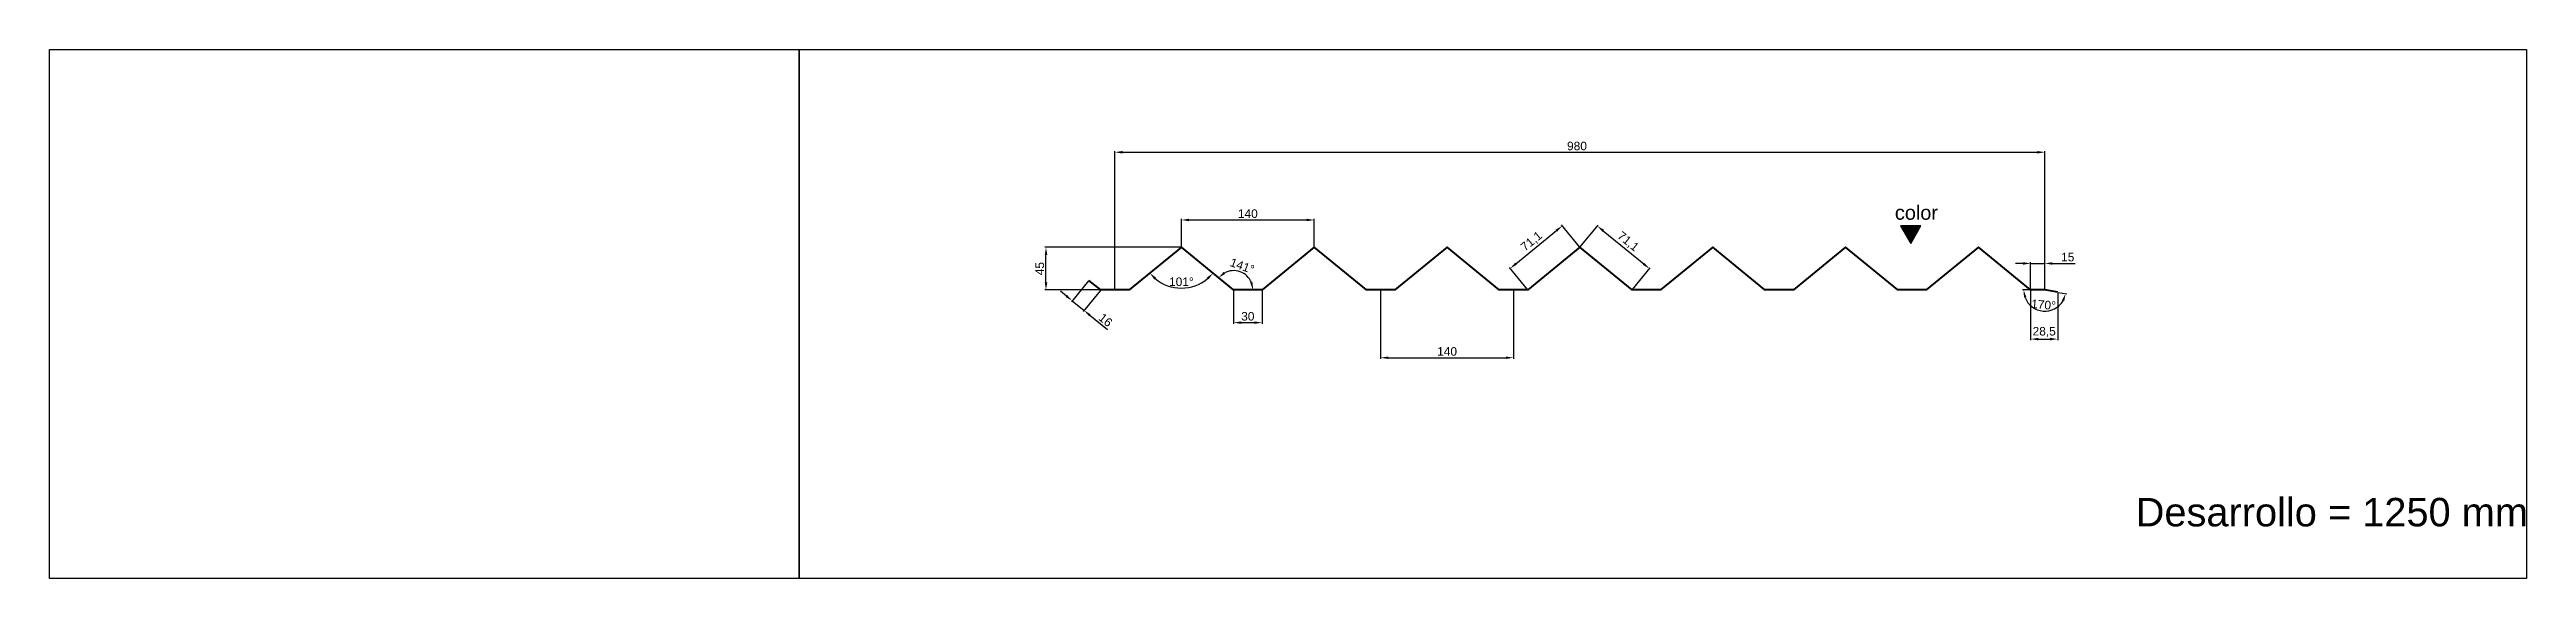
# Model space of a CAD drawing. Header units: millimetres. Extents: x 4334 to 41995838936, y 18500 to 30334.
# Drawn here: x 4337 to 6947, y 27931 to 28488 of the extents above; entities that cross this region are included whole.
import ezdxf

# ---------------------------------------------------------------- set-up
doc = ezdxf.new("R2010")
doc.units = ezdxf.units.MM
doc.layers.add('ANOTACIONES', color=7, linetype='Continuous', plot=False)
doc.layers.add('COTAS1', color=7, linetype='Continuous', lineweight=0)
doc.layers.add('FIBRA NEUTRA', color=1, linetype='Continuous', lineweight=40)
doc.layers.add('RECUADROS', color=253, linetype='Continuous')
doc.styles.get("Standard").update_dxf_attribs({"font": 'arial.ttf'})
doc.dimstyles.new('ISO-25', dxfattribs={"dimtxt": 9, "dimasz": 8, "dimexe": 1.25, "dimexo": 0.625, "dimgap": 2, "dimtad": 1, "dimdec": 1, "dimtxsty": 'Standard', "dimcen": 2.5, "dimadec": 0, "dimazin": 0, "dimtfac": 1, "dimtdec": 1, "dimtmove": 0, "dimatfit": 3, "dimfxl": 1, "dimarcsym": 0})

msp = doc.modelspace()

# ---------------------------------------------------------------- texts
at = {"layer": 'ANOTACIONES', "insert": (6535.41, 28015.77), "char_height": 30, "attachment_point": 1}
msp.add_mtext_dynamic_manual_height_columns('Desarrollo = 1250 mm', width=6765.1618, gutter_width=150, heights=[0], dxfattribs=at)

# ---------------------------------------------------------------- blocks, each defined once
blk = doc.blocks.new('*D105')
at = {"layer": 'COTAS1', "color": 0, "lineweight": -2, "transparency": 16777216}
for p, q in [((5459.7, 28235.5), (5459.7, 28381.3)), ((5467.7, 28380.1), (6431.7, 28380.1)), ((6439.7, 28235.5), (6439.7, 28381.3))]:
    blk.add_line(p, q, dxfattribs=at)
at = {"layer": 'COTAS1', "color": 0, "transparency": 16777216}
for points in [[(5467.7, 28381.4), (5467.7, 28378.7), (5459.7, 28380.1)], [(6431.7, 28381.4), (6431.7, 28378.7), (6439.7, 28380.1)]]:
    blk.add_solid(points, dxfattribs=at)
at = {"layer": 'Defpoints', "color": 0, "transparency": 16777216}
for p in [(6439.7, 28380.1), (5459.7, 28234.9), (6439.7, 28234.9)]:
    blk.add_point(p, dxfattribs=at)
at = {"layer": 'COTAS1', "color": 0, "transparency": 16777216, "insert": (5946.6, 28386.6), "char_height": 9, "attachment_point": 5}
blk.add_mtext('980', dxfattribs=at)
blk = doc.blocks.new('*D106')
at = {"layer": 'COTAS1', "color": 0, "lineweight": -2, "transparency": 16777216}
for p, q in [((5529.7, 28280.5), (5529.7, 28310)), ((5537.7, 28308.7), (5661.7, 28308.7)), ((5669.7, 28280.5), (5669.7, 28310))]:
    blk.add_line(p, q, dxfattribs=at)
at = {"layer": 'COTAS1', "color": 0, "transparency": 16777216}
for points in [[(5537.7, 28310), (5537.7, 28307.4), (5529.7, 28308.7)], [(5661.7, 28310), (5661.7, 28307.4), (5669.7, 28308.7)]]:
    blk.add_solid(points, dxfattribs=at)
at = {"layer": 'Defpoints', "color": 0, "transparency": 16777216}
for p in [(5669.7, 28308.7), (5529.7, 28279.9), (5669.7, 28279.9)]:
    blk.add_point(p, dxfattribs=at)
at = {"layer": 'COTAS1', "color": 0, "transparency": 16777216, "insert": (5599.7, 28315.3), "char_height": 9, "attachment_point": 5}
blk.add_mtext('140', dxfattribs=at)
blk = doc.blocks.new('*D107')
at = {"layer": 'COTAS1', "color": 0, "lineweight": -2, "transparency": 16777216}
for p, q in [((5739.7, 28234.3), (5739.7, 28162.2)), ((5879.7, 28234.3), (5879.7, 28162.2)), ((5747.7, 28163.5), (5871.7, 28163.5))]:
    blk.add_line(p, q, dxfattribs=at)
at = {"layer": 'COTAS1', "color": 0, "transparency": 16777216}
for points in [[(5747.7, 28164.8), (5747.7, 28162.2), (5739.7, 28163.5)], [(5871.7, 28164.8), (5871.7, 28162.2), (5879.7, 28163.5)]]:
    blk.add_solid(points, dxfattribs=at)
at = {"layer": 'Defpoints', "color": 0, "transparency": 16777216}
for p in [(5739.7, 28234.9), (5879.7, 28234.9), (5879.7, 28163.5)]:
    blk.add_point(p, dxfattribs=at)
at = {"layer": 'COTAS1', "color": 0, "transparency": 16777216, "insert": (5809.7, 28170.1), "char_height": 9, "attachment_point": 5}
blk.add_mtext('140', dxfattribs=at)
blk = doc.blocks.new('*D108')
at = {"layer": 'COTAS1', "color": 0, "lineweight": -2, "transparency": 16777216}
blk.add_arc((5529.7, 28279.9), 43, 229.9635, 310.0365, dxfattribs=at)
at = {"layer": 'COTAS1', "color": 0, "transparency": 16777216}
for points in [[(5501.1, 28246), (5503, 28247.9), (5496.4, 28252.7)], [(5556.4, 28247.9), (5558.3, 28246), (5563, 28252.7)]]:
    blk.add_solid(points, dxfattribs=at)
at = {"layer": 'Defpoints', "color": 0, "transparency": 16777216}
for p in [(5529.7, 28279.9), (5529.7, 28279.9), (5474.7, 28234.9), (5517.2, 28238.8), (5584.7, 28234.9)]:
    blk.add_point(p, dxfattribs=at)
at = {"layer": 'COTAS1', "color": 0, "transparency": 16777216, "insert": (5529.7, 28243.5), "char_height": 9, "attachment_point": 5}
blk.add_mtext('101°', dxfattribs=at)
blk = doc.blocks.new('*D109')
at = {"layer": 'COTAS1', "color": 0, "lineweight": -2, "transparency": 16777216}
blk.add_arc((5584.7, 28234.9), 20.4, 22.5745, 118.1361, dxfattribs=at)
at = {"layer": 'COTAS1', "color": 0, "transparency": 16777216}
for points in [[(5575.9, 28251.9), (5574.2, 28254), (5568.9, 28247.8)], [(5604.9, 28243), (5602.3, 28242.5), (5605.1, 28234.9)]]:
    blk.add_solid(points, dxfattribs=at)
at = {"layer": 'Defpoints', "color": 0, "transparency": 16777216}
for p in [(5529.7, 28279.9), (5598.7, 28249.8), (5584.7, 28234.9), (5584.7, 28234.9), (5614.7, 28234.9)]:
    blk.add_point(p, dxfattribs=at)
at = {"layer": 'COTAS1', "color": 0, "transparency": 16777216, "insert": (5593.8, 28260.3), "char_height": 9, "attachment_point": 5, "rotation": 340.3553}
blk.add_mtext('141°', dxfattribs=at)
blk = doc.blocks.new('*D110')
at = {"layer": 'COTAS1', "color": 0, "lineweight": -2, "transparency": 16777216}
for p, q in [((5882.3, 28262.6), (5925, 28297.5)), ((5949.3, 28280.4), (5930.4, 28303.5)), ((5894.3, 28235.4), (5875.4, 28258.5))]:
    blk.add_line(p, q, dxfattribs=at)
at = {"layer": 'COTAS1', "color": 0, "transparency": 16777216}
for points in [[(5924.1, 28298.5), (5925.8, 28296.5), (5931.2, 28302.6)], [(5881.5, 28263.7), (5883.2, 28261.6), (5876.2, 28257.6)]]:
    blk.add_solid(points, dxfattribs=at)
at = {"layer": 'Defpoints', "color": 0, "transparency": 16777216}
for p in [(5931.2, 28302.6), (5949.7, 28279.9), (5894.7, 28234.9)]:
    blk.add_point(p, dxfattribs=at)
at = {"layer": 'COTAS1', "color": 0, "transparency": 16777216, "insert": (5899, 28285.8), "char_height": 9, "attachment_point": 5, "rotation": 39.2894}
blk.add_mtext('71,1', dxfattribs=at)
blk = doc.blocks.new('*D111')
at = {"layer": 'COTAS1', "color": 0, "lineweight": -2, "transparency": 16777216}
for p, q in [((5950.1, 28280.4), (5968.8, 28303.3)), ((5974.2, 28297.3), (6016.9, 28262.4)), ((6005.1, 28235.4), (6023.8, 28258.3))]:
    blk.add_line(p, q, dxfattribs=at)
at = {"layer": 'COTAS1', "color": 0, "transparency": 16777216}
for points in [[(5975.1, 28298.3), (5973.4, 28296.2), (5968.1, 28302.3)], [(6017.7, 28263.4), (6016, 28261.4), (6023.1, 28257.3)]]:
    blk.add_solid(points, dxfattribs=at)
at = {"layer": 'Defpoints', "color": 0, "transparency": 16777216}
for p in [(5949.7, 28279.9), (6023.1, 28257.3), (6004.7, 28234.9)]:
    blk.add_point(p, dxfattribs=at)
at = {"layer": 'COTAS1', "color": 0, "transparency": 16777216, "insert": (6000.2, 28285.6), "char_height": 9, "attachment_point": 5, "rotation": 320.7106}
blk.add_mtext('71,1', dxfattribs=at)
blk = doc.blocks.new('*D112')
at = {"layer": 'COTAS1', "color": 0, "lineweight": -2, "transparency": 16777216}
for p, q in [((5529.1, 28279.9), (5385.8, 28279.9)), ((5387, 28242.9), (5387, 28271.9)), ((5444.1, 28234.9), (5385.8, 28234.9))]:
    blk.add_line(p, q, dxfattribs=at)
at = {"layer": 'COTAS1', "color": 0, "transparency": 16777216}
for points in [[(5385.7, 28271.9), (5388.4, 28271.9), (5387, 28279.9)], [(5385.7, 28242.9), (5388.4, 28242.9), (5387, 28234.9)]]:
    blk.add_solid(points, dxfattribs=at)
at = {"layer": 'Defpoints', "color": 0, "transparency": 16777216}
for p in [(5387, 28279.9), (5529.7, 28279.9), (5444.7, 28234.9)]:
    blk.add_point(p, dxfattribs=at)
at = {"layer": 'COTAS1', "color": 0, "transparency": 16777216, "insert": (5380.5, 28257.4), "char_height": 9, "attachment_point": 5, "rotation": 90}
blk.add_mtext('45', dxfattribs=at)
blk = doc.blocks.new('*D113')
at = {"layer": 'COTAS1', "color": 0, "lineweight": -2, "transparency": 16777216}
for p, q in [((6416.7, 28262.9), (6408.7, 28262.9)), ((6424.7, 28235.5), (6424.7, 28264.1)), ((6424.7, 28262.9), (6439.7, 28262.9)), ((6439.7, 28235.5), (6439.7, 28264.1)), ((6447.7, 28262.9), (6471.8, 28262.9))]:
    blk.add_line(p, q, dxfattribs=at)
at = {"layer": 'COTAS1', "color": 0, "transparency": 16777216}
for points in [[(6416.7, 28264.2), (6416.7, 28261.5), (6424.7, 28262.9)], [(6447.7, 28264.2), (6447.7, 28261.5), (6439.7, 28262.9)]]:
    blk.add_solid(points, dxfattribs=at)
at = {"layer": 'Defpoints', "color": 0, "transparency": 16777216}
for p in [(6439.7, 28262.9), (6424.7, 28234.9), (6439.7, 28234.9)]:
    blk.add_point(p, dxfattribs=at)
at = {"layer": 'COTAS1', "color": 0, "transparency": 16777216, "insert": (6463.8, 28269.5), "char_height": 9, "attachment_point": 5}
blk.add_mtext('15', dxfattribs=at)
blk = doc.blocks.new('*D114')
at = {"layer": 'COTAS1', "color": 0, "lineweight": -2, "transparency": 16777216}
for p, q in [((6424.7, 28234.3), (6424.7, 28181.9)), ((6453.2, 28231.9), (6453.2, 28181.9)), ((6432.7, 28183.1), (6445.2, 28183.1))]:
    blk.add_line(p, q, dxfattribs=at)
at = {"layer": 'COTAS1', "color": 0, "transparency": 16777216}
for points in [[(6432.7, 28184.5), (6432.7, 28181.8), (6424.7, 28183.1)], [(6445.2, 28184.5), (6445.2, 28181.8), (6453.2, 28183.1)]]:
    blk.add_solid(points, dxfattribs=at)
at = {"layer": 'Defpoints', "color": 0, "transparency": 16777216}
for p in [(6424.7, 28234.9), (6453.2, 28232.5), (6453.2, 28183.1)]:
    blk.add_point(p, dxfattribs=at)
at = {"layer": 'COTAS1', "color": 0, "transparency": 16777216, "insert": (6439, 28190.6), "char_height": 9, "attachment_point": 5}
blk.add_mtext('28,5', dxfattribs=at)
blk = doc.blocks.new('*D115')
at = {"layer": 'COTAS1', "color": 0, "lineweight": -2, "transparency": 16777216}
for p, q in [((6424.1, 28234.9), (6416.2, 28234.9)), ((6453.8, 28232.4), (6462.9, 28230.8))]:
    blk.add_line(p, q, dxfattribs=at)
blk.add_arc((6439.7, 28234.9), 22.3, 200.6885, 329.3115, dxfattribs=at)
at = {"layer": 'COTAS1', "color": 0, "transparency": 16777216}
for points in [[(6417.6, 28226.8), (6420.2, 28227.3), (6417.4, 28234.9)], [(6457.6, 28224), (6460.1, 28223.1), (6461.6, 28231)]]:
    blk.add_solid(points, dxfattribs=at)
at = {"layer": 'Defpoints', "color": 0, "transparency": 16777216}
for p in [(6424.7, 28234.9), (6439.7, 28234.9), (6439.7, 28234.9), (6453.2, 28232.5), (6427.5, 28216.3)]:
    blk.add_point(p, dxfattribs=at)
at = {"layer": 'COTAS1', "color": 0, "transparency": 16777216, "insert": (6438.3, 28219.3), "char_height": 9, "attachment_point": 5, "rotation": 355}
blk.add_mtext('170°', dxfattribs=at)
blk = doc.blocks.new('*D116')
at = {"layer": 'COTAS1', "color": 0, "lineweight": -2, "transparency": 16777216}
for p, q in [((5584.7, 28234.3), (5584.7, 28199.3)), ((5614.7, 28234.3), (5614.7, 28199.3)), ((5592.7, 28200.5), (5606.7, 28200.5))]:
    blk.add_line(p, q, dxfattribs=at)
at = {"layer": 'COTAS1', "color": 0, "transparency": 16777216}
for points in [[(5592.7, 28201.8), (5592.7, 28199.2), (5584.7, 28200.5)], [(5606.7, 28201.8), (5606.7, 28199.2), (5614.7, 28200.5)]]:
    blk.add_solid(points, dxfattribs=at)
at = {"layer": 'Defpoints', "color": 0, "transparency": 16777216}
for p in [(5584.7, 28234.9), (5614.7, 28234.9), (5614.7, 28200.5)]:
    blk.add_point(p, dxfattribs=at)
at = {"layer": 'COTAS1', "color": 0, "transparency": 16777216, "insert": (5599.7, 28207.1), "char_height": 9, "attachment_point": 5}
blk.add_mtext('30', dxfattribs=at)
blk = doc.blocks.new('*D117')
at = {"layer": 'COTAS1', "color": 0, "lineweight": -2, "transparency": 16777216}
for p, q in [((5431.9, 28244.6), (5413.9, 28222.5)), ((5408.5, 28228.5), (5402.3, 28233.6)), ((5414.7, 28223.5), (5427.1, 28213.4)), ((5444.3, 28234.4), (5426.3, 28212.4)), ((5433.3, 28208.3), (5451.9, 28193.1))]:
    blk.add_line(p, q, dxfattribs=at)
at = {"layer": 'COTAS1', "color": 0, "transparency": 16777216}
for points in [[(5409.3, 28229.6), (5407.7, 28227.5), (5414.7, 28223.5)], [(5434.1, 28209.3), (5432.4, 28207.3), (5427.1, 28213.4)]]:
    blk.add_solid(points, dxfattribs=at)
at = {"layer": 'Defpoints', "color": 0, "transparency": 16777216}
for p in [(5432.3, 28245), (5444.7, 28234.9), (5427.1, 28213.4)]:
    blk.add_point(p, dxfattribs=at)
at = {"layer": 'COTAS1', "color": 0, "transparency": 16777216, "insert": (5449.8, 28203.2), "char_height": 9, "attachment_point": 5, "rotation": 320.7106}
blk.add_mtext('16', dxfattribs=at)
blk = doc.blocks.new('Color superior')
at = {"layer": 'ANOTACIONES'}
h = blk.add_hatch(color=256, dxfattribs=at)
h.dxf.hatch_style = 1
h.paths.add_polyline_path([(10.7, 18.6), (-10.7, 18.6), (0, 0)])
blk.add_lwpolyline([(0, 0), (10.7, 18.6), (-10.7, 18.6)], close=True, dxfattribs=at)
at = {"layer": 'ANOTACIONES', "insert": (-16.7, 40.1), "char_height": 15, "attachment_point": 1}
blk.add_mtext_dynamic_manual_height_columns('color', width=249.804, gutter_width=75, heights=[0], dxfattribs=at)

# ---------------------------------------------------------------- dimensions: what is measured, and where the dimension line sits
at = {"layer": 'COTAS1'}
dim = msp.add_linear_dim(base=(6439.7, 28380.05), p1=(5459.7, 28234.9), p2=(6439.7, 28234.9), dimstyle='ISO-25', dxfattribs=at)
dim.commit()
dim.dimension.update_dxf_attribs({"geometry": '*D105', "text_midpoint": (5946.61, 28380.05), "dimtype": 160})
for base, p1, p2, picture, middle in [((5669.7, 28308.72), (5529.7, 28279.9), (5669.7, 28279.9), '*D106', (5599.7, 28315.31)), ((6439.7, 28262.86), (6424.7, 28234.9), (6439.7, 28234.9), '*D113', (6463.76, 28269.45)), ((5614.7, 28200.51), (5584.7, 28234.9), (5614.7, 28234.9), '*D116', (5599.7, 28207.11)), ((5879.7, 28163.49), (5739.7, 28234.9), (5879.7, 28234.9), '*D107', (5809.7, 28170.09)), ((6453.2, 28183.15), (6424.7, 28234.9), (6453.2, 28232.52), '*D114', (6438.95, 28190.56))]:
    dim = msp.add_linear_dim(base=base, p1=p1, p2=p2, dimstyle='ISO-25', dxfattribs=at)
    dim.commit()
    dim.dimension.update_dxf_attribs({"geometry": picture, "text_midpoint": middle})
for p1, p2, distance, picture, middle in [((5894.7, 28234.9), (5949.7, 28279.9), 29.3, '*D110', (5898.96, 28285.82)), ((5949.7, 28279.9), (6004.7, 28234.9), 28.97, '*D111', (6000.24, 28285.56)), ((5432.32, 28245.04), (5444.7, 28234.9), -27.85, '*D117', (5449.84, 28203.25))]:
    dim = msp.add_aligned_dim(p1=p1, p2=p2, distance=distance, dimstyle='ISO-25', dxfattribs=at)
    dim.commit()
    dim.dimension.update_dxf_attribs({"geometry": picture, "text_midpoint": middle})
dim = msp.add_linear_dim(base=(5387.03, 28279.9), p1=(5444.7, 28234.9), p2=(5529.7, 28279.9), angle=90, dimstyle='ISO-25', dxfattribs=at)
dim.commit()
dim.dimension.update_dxf_attribs({"geometry": '*D112', "text_midpoint": (5380.46, 28257.4)})
for base, line1, line2, picture, middle in [((5517.2, 28238.76), ((5529.7, 28279.9), (5584.7, 28234.9)), ((5474.7, 28234.9), (5529.7, 28279.9)), '*D108', (5529.7, 28243.5)), ((5598.67, 28249.83), ((5584.7, 28234.9), (5614.7, 28234.9)), ((5529.7, 28279.9), (5584.7, 28234.9)), '*D109', (5593.77, 28260.29)), ((6427.46, 28216.29), ((6439.7, 28234.9), (6453.2, 28232.52)), ((6424.7, 28234.9), (6439.7, 28234.9)), '*D115', (6438.34, 28219.28))]:
    dim = msp.add_angular_dim_2l(base=base, line1=line1, line2=line2, dimstyle='ISO-25', dxfattribs=at)
    dim.commit()
    dim.dimension.update_dxf_attribs({"geometry": picture, "text_midpoint": middle})

# ---------------------------------------------------------------- linework, layer by layer
at = {"layer": 'FIBRA NEUTRA'}
msp.add_lwpolyline([(6453.2, 28232.52), (6439.7, 28234.9), (6424.7, 28234.9), (6369.7, 28279.9), (6314.7, 28234.9), (6284.7, 28234.9), (6229.7, 28279.9), (6174.7, 28234.9), (6144.7, 28234.9), (6089.7, 28279.9), (6034.7, 28234.9), (6004.7, 28234.9), (5949.7, 28279.9), (5894.7, 28234.9), (5864.7, 28234.9), (5809.7, 28279.9), (5754.7, 28234.9), (5724.7, 28234.9), (5669.7, 28279.9), (5614.7, 28234.9), (5584.7, 28234.9), (5529.7, 28279.9), (5474.7, 28234.9), (5444.7, 28234.9), (5432.32, 28245.04)], dxfattribs=at)
at = {"layer": 'RECUADROS', "color": 0, "lineweight": 30}
for points in [[(4336.87, 28488.32), (5126.98, 28488.32), (5126.98, 27930.86), (4336.87, 27930.86)], [(5126.98, 28488.32), (6947.24, 28488.32), (6947.24, 27930.86), (5126.98, 27930.86)]]:
    msp.add_lwpolyline(points, close=True, dxfattribs=at)

# ---------------------------------------------------------------- block references
at = {"layer": 'ANOTACIONES'}
msp.add_blockref('Color superior', (6298.34, 28283.83), dxfattribs=at)

msp.set_redraw_order([(e.dxf.handle, doc.entitydb.next_handle()) for e in msp.query("TEXT MTEXT ATTDEF DIMENSION ARC_DIMENSION")])  # texts and dimensions are drawn at this point

doc.saveas('drawing.dxf')
